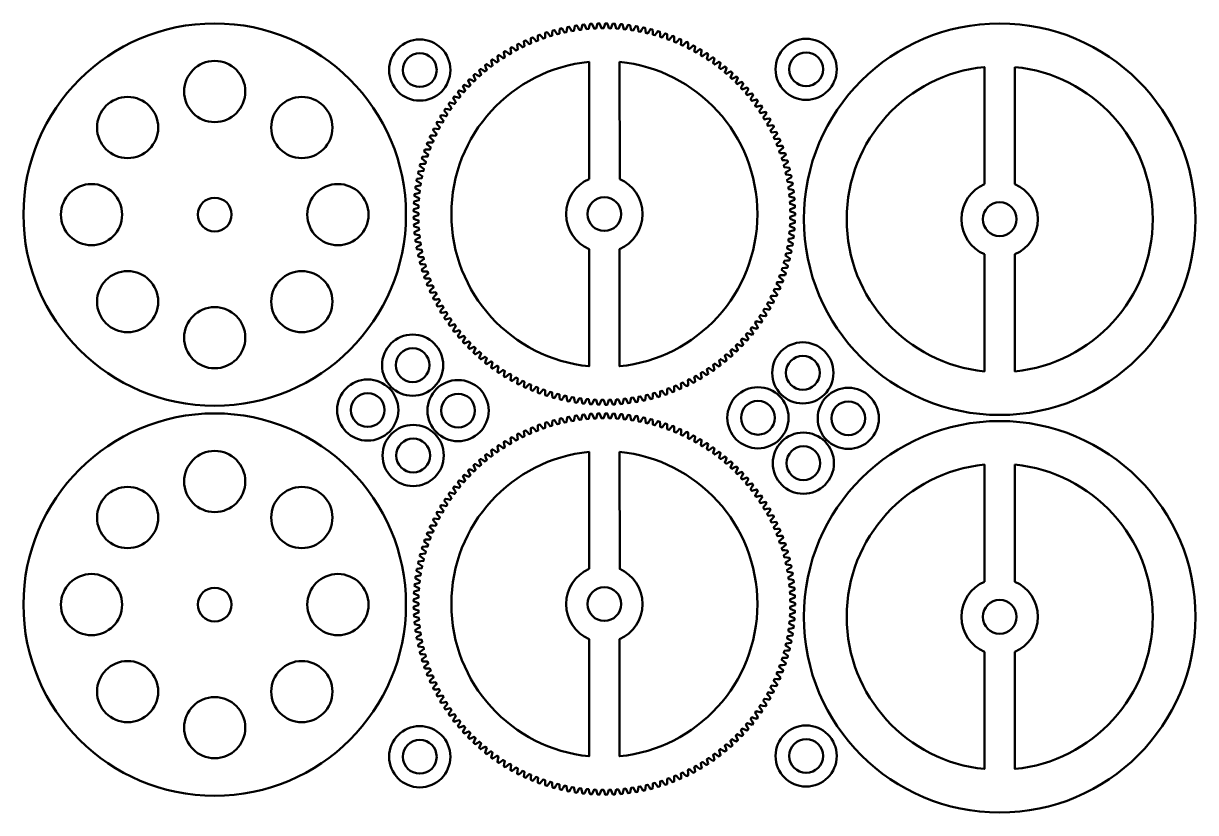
# Model space of a CAD drawing. Header units: inches. Extents: x 10 to 776, y 74 to 590.
import ezdxf

# ---------------------------------------------------------------- set-up
doc = ezdxf.new("R2010")
doc.units = ezdxf.units.IN
doc.header["$MEASUREMENT"] = 0
doc.layers.add('Layer 1', color=7, linetype='Continuous')

# ---------------------------------------------------------------- blocks, each defined once
blk = doc.blocks.new('block 3')
at = {"layer": 'Layer 1', "color": 20, "lineweight": 50, "true_color": 0xef4136}
for points in [[(134.97, 335.04), (204, 335.04), (259.97, 279.07), (259.97, 210.04), (259.97, 141), (204, 85.04), (134.97, 85.04), (65.93, 85.04), (9.97, 141), (9.97, 210.04), (9.97, 279.07), (65.93, 335.04), (134.97, 335.04)], [(134.97, 310.54), (146.01, 310.54), (154.97, 301.58), (154.97, 290.54), (154.97, 279.49), (146.01, 270.54), (134.97, 270.54), (123.92, 270.54), (114.97, 279.49), (114.97, 290.54), (114.97, 301.58), (123.92, 310.54), (134.97, 310.54)], [(78.05, 286.96), (89.09, 286.96), (98.05, 278.01), (98.05, 266.96), (98.05, 255.91), (89.09, 246.96), (78.05, 246.96), (67, 246.96), (58.05, 255.91), (58.05, 266.96), (58.05, 278.01), (67, 286.96), (78.05, 286.96)], [(191.89, 286.96), (202.94, 286.96), (211.89, 278.01), (211.89, 266.96), (211.89, 255.91), (202.94, 246.96), (191.89, 246.96), (180.84, 246.96), (171.89, 255.91), (171.89, 266.96), (171.89, 278.01), (180.84, 286.96), (191.89, 286.96)], [(54.47, 230.04), (65.51, 230.04), (74.47, 221.08), (74.47, 210.04), (74.47, 198.99), (65.51, 190.04), (54.47, 190.04), (43.42, 190.04), (34.47, 198.99), (34.47, 210.04), (34.47, 221.08), (43.42, 230.04), (54.47, 230.04)], [(215.47, 230.04), (226.51, 230.04), (235.47, 221.08), (235.47, 210.04), (235.47, 198.99), (226.51, 190.04), (215.47, 190.04), (204.42, 190.04), (195.47, 198.99), (195.47, 210.04), (195.47, 221.08), (204.42, 230.04), (215.47, 230.04)], [(134.97, 221.09), (141.07, 221.09), (146.02, 216.14), (146.02, 210.04), (146.02, 203.93), (141.07, 198.99), (134.97, 198.99), (128.87, 198.99), (123.92, 203.93), (123.92, 210.04), (123.92, 216.14), (128.87, 221.09), (134.97, 221.09)], [(78.05, 173.12), (89.09, 173.12), (98.05, 164.16), (98.05, 153.12), (98.05, 142.07), (89.09, 133.12), (78.05, 133.12), (67, 133.12), (58.05, 142.07), (58.05, 153.12), (58.05, 164.16), (67, 173.12), (78.05, 173.12)], [(191.89, 173.12), (202.94, 173.12), (211.89, 164.16), (211.89, 153.12), (211.89, 142.07), (202.94, 133.12), (191.89, 133.12), (180.84, 133.12), (171.89, 142.07), (171.89, 153.12), (171.89, 164.16), (180.84, 173.12), (191.89, 173.12)], [(134.97, 149.54), (146.01, 149.54), (154.97, 140.58), (154.97, 129.54), (154.97, 118.49), (146.01, 109.54), (134.97, 109.54), (123.92, 109.54), (114.97, 118.49), (114.97, 129.54), (114.97, 140.58), (123.92, 149.54), (134.97, 149.54)]]:
    blk.add_open_spline(points, degree=3, knots=[0, 0, 0, 0, 1, 1, 1, 2, 2, 2, 3, 3, 3, 4, 4, 4, 4], dxfattribs=at)
blk = doc.blocks.new('block 4')
at = {"layer": 'Layer 1', "color": 20, "lineweight": 50, "true_color": 0xef4136}
for points in [[(134.97, 590.04), (204, 590.04), (259.97, 534.07), (259.97, 465.04), (259.97, 396), (204, 340.04), (134.97, 340.04), (65.93, 340.04), (9.97, 396), (9.97, 465.04), (9.97, 534.07), (65.93, 590.04), (134.97, 590.04)], [(134.97, 565.54), (146.01, 565.54), (154.97, 556.58), (154.97, 545.54), (154.97, 534.49), (146.01, 525.54), (134.97, 525.54), (123.92, 525.54), (114.97, 534.49), (114.97, 545.54), (114.97, 556.58), (123.92, 565.54), (134.97, 565.54)], [(78.05, 541.96), (89.09, 541.96), (98.05, 533.01), (98.05, 521.96), (98.05, 510.91), (89.09, 501.96), (78.05, 501.96), (67, 501.96), (58.05, 510.91), (58.05, 521.96), (58.05, 533.01), (67, 541.96), (78.05, 541.96)], [(191.89, 541.96), (202.94, 541.96), (211.89, 533.01), (211.89, 521.96), (211.89, 510.91), (202.94, 501.96), (191.89, 501.96), (180.84, 501.96), (171.89, 510.91), (171.89, 521.96), (171.89, 533.01), (180.84, 541.96), (191.89, 541.96)], [(54.47, 485.04), (65.51, 485.04), (74.47, 476.08), (74.47, 465.04), (74.47, 453.99), (65.51, 445.04), (54.47, 445.04), (43.42, 445.04), (34.47, 453.99), (34.47, 465.04), (34.47, 476.08), (43.42, 485.04), (54.47, 485.04)], [(215.47, 485.04), (226.51, 485.04), (235.47, 476.08), (235.47, 465.04), (235.47, 453.99), (226.51, 445.04), (215.47, 445.04), (204.42, 445.04), (195.47, 453.99), (195.47, 465.04), (195.47, 476.08), (204.42, 485.04), (215.47, 485.04)], [(134.97, 476.09), (141.07, 476.09), (146.02, 471.14), (146.02, 465.04), (146.02, 458.94), (141.07, 453.99), (134.97, 453.99), (128.87, 453.99), (123.92, 458.94), (123.92, 465.04), (123.92, 471.14), (128.87, 476.09), (134.97, 476.09)], [(78.05, 428.12), (89.09, 428.12), (98.05, 419.16), (98.05, 408.12), (98.05, 397.07), (89.09, 388.12), (78.05, 388.12), (67, 388.12), (58.05, 397.07), (58.05, 408.12), (58.05, 419.16), (67, 428.12), (78.05, 428.12)], [(191.89, 428.12), (202.94, 428.12), (211.89, 419.16), (211.89, 408.12), (211.89, 397.07), (202.94, 388.12), (191.89, 388.12), (180.84, 388.12), (171.89, 397.07), (171.89, 408.12), (171.89, 419.16), (180.84, 428.12), (191.89, 428.12)], [(134.97, 404.54), (146.01, 404.54), (154.97, 395.58), (154.97, 384.54), (154.97, 373.49), (146.01, 364.54), (134.97, 364.54), (123.92, 364.54), (114.97, 373.49), (114.97, 384.54), (114.97, 395.58), (123.92, 404.54), (134.97, 404.54)]]:
    blk.add_open_spline(points, degree=3, knots=[0, 0, 0, 0, 1, 1, 1, 2, 2, 2, 3, 3, 3, 4, 4, 4, 4], dxfattribs=at)
blk = doc.blocks.new('block 5')
at = {"layer": 'Layer 1', "color": 20, "lineweight": 50, "true_color": 0xef4136}
for points, knots in [([(647.97, 590.04), (718.66, 590.04), (775.97, 532.73), (775.97, 462.04), (775.97, 391.35), (718.66, 334.04), (647.97, 334.04), (577.28, 334.04), (519.97, 391.35), (519.97, 462.04), (519.97, 532.73), (577.28, 590.04), (647.97, 590.04)], [0, 0, 0, 0, 1, 1, 1, 2, 2, 2, 3, 3, 3, 4, 4, 4, 4]), ([(637.97, 484.96), (629.14, 481.1), (622.97, 472.29), (622.97, 462.04), (622.97, 451.79), (629.14, 442.98), (637.97, 439.12), (637.97, 439.12), (637.97, 362.53), (637.97, 362.53), (587.44, 367.55), (547.97, 410.18), (547.97, 462.04), (547.97, 513.89), (587.44, 556.53), (637.97, 561.54), (637.97, 561.54), (637.97, 484.96), (637.97, 484.96)], [0, 0, 0, 0, 1, 1, 1, 2, 2, 2, 3, 3, 3, 4, 4, 4, 5, 5, 5, 6, 6, 6, 6]), ([(657.97, 561.54), (708.5, 556.53), (747.97, 513.89), (747.97, 462.04), (747.97, 410.19), (708.5, 367.55), (657.97, 362.53), (657.97, 362.53), (657.97, 439.12), (657.97, 439.12), (666.8, 442.98), (672.97, 451.79), (672.97, 462.04), (672.97, 472.29), (666.8, 481.1), (657.97, 484.96), (657.97, 484.96), (657.97, 561.54), (657.97, 561.54)], [0, 0, 0, 0, 1, 1, 1, 2, 2, 2, 3, 3, 3, 4, 4, 4, 5, 5, 5, 6, 6, 6, 6]), ([(647.97, 473.09), (654.07, 473.09), (659.02, 468.14), (659.02, 462.04), (659.02, 455.94), (654.07, 450.99), (647.97, 450.99), (641.87, 450.99), (636.92, 455.94), (636.92, 462.04), (636.92, 468.14), (641.87, 473.09), (647.97, 473.09)], [0, 0, 0, 0, 1, 1, 1, 2, 2, 2, 3, 3, 3, 4, 4, 4, 4])]:
    blk.add_open_spline(points, degree=3, knots=knots, dxfattribs=at)
blk = doc.blocks.new('block 6')
at = {"layer": 'Layer 1', "color": 20, "lineweight": 50, "true_color": 0xef4136}
for points, knots in [([(647.97, 330.04), (718.66, 330.04), (775.97, 272.73), (775.97, 202.04), (775.97, 131.35), (718.66, 74.04), (647.97, 74.04), (577.28, 74.04), (519.97, 131.35), (519.97, 202.04), (519.97, 272.73), (577.28, 330.04), (647.97, 330.04)], [0, 0, 0, 0, 1, 1, 1, 2, 2, 2, 3, 3, 3, 4, 4, 4, 4]), ([(637.97, 224.96), (629.14, 221.1), (622.97, 212.29), (622.97, 202.04), (622.97, 191.79), (629.14, 182.98), (637.97, 179.12), (637.97, 179.12), (637.97, 102.53), (637.97, 102.53), (587.44, 107.55), (547.97, 150.18), (547.97, 202.04), (547.97, 253.89), (587.44, 296.53), (637.97, 301.54), (637.97, 301.54), (637.97, 224.96), (637.97, 224.96)], [0, 0, 0, 0, 1, 1, 1, 2, 2, 2, 3, 3, 3, 4, 4, 4, 5, 5, 5, 6, 6, 6, 6]), ([(657.97, 301.54), (708.5, 296.53), (747.97, 253.89), (747.97, 202.04), (747.97, 150.18), (708.5, 107.55), (657.97, 102.53), (657.97, 102.53), (657.97, 179.12), (657.97, 179.12), (666.8, 182.98), (672.97, 191.79), (672.97, 202.04), (672.97, 212.29), (666.8, 221.1), (657.97, 224.96), (657.97, 224.96), (657.97, 301.54), (657.97, 301.54)], [0, 0, 0, 0, 1, 1, 1, 2, 2, 2, 3, 3, 3, 4, 4, 4, 5, 5, 5, 6, 6, 6, 6]), ([(647.97, 213.09), (654.07, 213.09), (659.02, 208.14), (659.02, 202.04), (659.02, 195.94), (654.07, 190.99), (647.97, 190.99), (641.87, 190.99), (636.92, 195.94), (636.92, 202.04), (636.92, 208.14), (641.87, 213.09), (647.97, 213.09)], [0, 0, 0, 0, 1, 1, 1, 2, 2, 2, 3, 3, 3, 4, 4, 4, 4])]:
    blk.add_open_spline(points, degree=3, knots=knots, dxfattribs=at)
blk = doc.blocks.new('block 7')
at = {"layer": 'Layer 1', "color": 20, "lineweight": 50, "true_color": 0xef4136}
for points in [[(234.97, 357.24), (246.01, 357.24), (254.97, 348.28), (254.97, 337.24), (254.97, 326.19), (246.01, 317.24), (234.97, 317.24), (223.92, 317.24), (214.97, 326.19), (214.97, 337.24), (214.97, 348.28), (223.92, 357.24), (234.97, 357.24)], [(234.97, 348.29), (241.07, 348.29), (246.02, 343.34), (246.02, 337.24), (246.02, 331.13), (241.07, 326.19), (234.97, 326.19), (228.87, 326.19), (223.92, 331.13), (223.92, 337.24), (223.92, 343.34), (228.87, 348.29), (234.97, 348.29)]]:
    blk.add_open_spline(points, degree=3, knots=[0, 0, 0, 0, 1, 1, 1, 2, 2, 2, 3, 3, 3, 4, 4, 4, 4], dxfattribs=at)
blk = doc.blocks.new('block 8')
at = {"layer": 'Layer 1', "color": 20, "lineweight": 50, "true_color": 0xef4136}
for points in [[(264.67, 327.54), (275.71, 327.54), (284.67, 318.58), (284.67, 307.54), (284.67, 296.49), (275.71, 287.54), (264.67, 287.54), (253.62, 287.54), (244.67, 296.49), (244.67, 307.54), (244.67, 318.58), (253.62, 327.54), (264.67, 327.54)], [(264.67, 318.59), (270.77, 318.59), (275.72, 313.64), (275.72, 307.54), (275.72, 301.44), (270.77, 296.49), (264.67, 296.49), (258.56, 296.49), (253.62, 301.44), (253.62, 307.54), (253.62, 313.64), (258.56, 318.59), (264.67, 318.59)]]:
    blk.add_open_spline(points, degree=3, knots=[0, 0, 0, 0, 1, 1, 1, 2, 2, 2, 3, 3, 3, 4, 4, 4, 4], dxfattribs=at)
blk = doc.blocks.new('block 9')
at = {"layer": 'Layer 1', "color": 20, "lineweight": 50, "true_color": 0xef4136}
for points in [[(264.31, 386.58), (275.36, 386.58), (284.31, 377.63), (284.31, 366.58), (284.31, 355.54), (275.36, 346.58), (264.31, 346.58), (253.27, 346.58), (244.31, 355.54), (244.31, 366.58), (244.31, 377.63), (253.27, 386.58), (264.31, 386.58)], [(264.31, 377.63), (270.42, 377.63), (275.36, 372.68), (275.36, 366.58), (275.36, 360.48), (270.42, 355.53), (264.31, 355.53), (258.21, 355.53), (253.26, 360.48), (253.26, 366.58), (253.26, 372.68), (258.21, 377.63), (264.31, 377.63)]]:
    blk.add_open_spline(points, degree=3, knots=[0, 0, 0, 0, 1, 1, 1, 2, 2, 2, 3, 3, 3, 4, 4, 4, 4], dxfattribs=at)
blk = doc.blocks.new('block 10')
at = {"layer": 'Layer 1', "color": 20, "lineweight": 50, "true_color": 0xef4136}
for points in [[(294.01, 356.88), (305.06, 356.88), (314.01, 347.93), (314.01, 336.88), (314.01, 325.84), (305.06, 316.88), (294.01, 316.88), (282.97, 316.88), (274.01, 325.84), (274.01, 336.88), (274.01, 347.93), (282.97, 356.88), (294.01, 356.88)], [(294.01, 347.93), (300.11, 347.93), (305.06, 342.99), (305.06, 336.88), (305.06, 330.78), (300.11, 325.83), (294.01, 325.83), (287.91, 325.83), (282.96, 330.78), (282.96, 336.88), (282.96, 342.99), (287.91, 347.93), (294.01, 347.93)]]:
    blk.add_open_spline(points, degree=3, knots=[0, 0, 0, 0, 1, 1, 1, 2, 2, 2, 3, 3, 3, 4, 4, 4, 4], dxfattribs=at)
blk = doc.blocks.new('block 11')
at = {"layer": 'Layer 1', "color": 20, "lineweight": 50, "true_color": 0xef4136}
for points in [[(489.97, 352.19), (501.01, 352.19), (509.97, 343.24), (509.97, 332.19), (509.97, 321.15), (501.01, 312.19), (489.97, 312.19), (478.92, 312.19), (469.97, 321.15), (469.97, 332.19), (469.97, 343.24), (478.92, 352.19), (489.97, 352.19)], [(489.97, 343.24), (496.07, 343.24), (501.02, 338.3), (501.02, 332.19), (501.02, 326.09), (496.07, 321.14), (489.97, 321.14), (483.87, 321.14), (478.92, 326.09), (478.92, 332.19), (478.92, 338.3), (483.87, 343.24), (489.97, 343.24)]]:
    blk.add_open_spline(points, degree=3, knots=[0, 0, 0, 0, 1, 1, 1, 2, 2, 2, 3, 3, 3, 4, 4, 4, 4], dxfattribs=at)
blk = doc.blocks.new('block 12')
at = {"layer": 'Layer 1', "color": 20, "lineweight": 50, "true_color": 0xef4136}
for points in [[(519.67, 322.49), (530.71, 322.49), (539.67, 313.54), (539.67, 302.49), (539.67, 291.45), (530.71, 282.5), (519.67, 282.5), (508.62, 282.5), (499.67, 291.45), (499.67, 302.49), (499.67, 313.54), (508.62, 322.49), (519.67, 322.49)], [(519.67, 313.54), (525.77, 313.54), (530.72, 308.6), (530.72, 302.49), (530.72, 296.39), (525.77, 291.44), (519.67, 291.44), (513.56, 291.44), (508.62, 296.39), (508.62, 302.49), (508.62, 308.6), (513.56, 313.54), (519.67, 313.54)]]:
    blk.add_open_spline(points, degree=3, knots=[0, 0, 0, 0, 1, 1, 1, 2, 2, 2, 3, 3, 3, 4, 4, 4, 4], dxfattribs=at)
blk = doc.blocks.new('block 13')
at = {"layer": 'Layer 1', "color": 20, "lineweight": 50, "true_color": 0xef4136}
for points in [[(519.31, 381.54), (530.36, 381.54), (539.31, 372.58), (539.31, 361.54), (539.31, 350.49), (530.36, 341.54), (519.31, 341.54), (508.27, 341.54), (499.31, 350.49), (499.31, 361.54), (499.31, 372.58), (508.27, 381.54), (519.31, 381.54)], [(519.31, 372.59), (525.42, 372.59), (530.36, 367.64), (530.36, 361.54), (530.36, 355.44), (525.42, 350.49), (519.31, 350.49), (513.21, 350.49), (508.26, 355.44), (508.26, 361.54), (508.26, 367.64), (513.21, 372.59), (519.31, 372.59)]]:
    blk.add_open_spline(points, degree=3, knots=[0, 0, 0, 0, 1, 1, 1, 2, 2, 2, 3, 3, 3, 4, 4, 4, 4], dxfattribs=at)
blk = doc.blocks.new('block 14')
at = {"layer": 'Layer 1', "color": 20, "lineweight": 50, "true_color": 0xef4136}
for points in [[(549.01, 351.84), (560.06, 351.84), (569.01, 342.89), (569.01, 331.84), (569.01, 320.79), (560.06, 311.84), (549.01, 311.84), (537.97, 311.84), (529.01, 320.79), (529.01, 331.84), (529.01, 342.89), (537.97, 351.84), (549.01, 351.84)], [(549.01, 342.89), (555.12, 342.89), (560.06, 337.94), (560.06, 331.84), (560.06, 325.74), (555.12, 320.79), (549.01, 320.79), (542.91, 320.79), (537.96, 325.74), (537.96, 331.84), (537.96, 337.94), (542.91, 342.89), (549.01, 342.89)]]:
    blk.add_open_spline(points, degree=3, knots=[0, 0, 0, 0, 1, 1, 1, 2, 2, 2, 3, 3, 3, 4, 4, 4, 4], dxfattribs=at)
blk = doc.blocks.new('block 15')
at = {"layer": 'Layer 1', "color": 20, "lineweight": 50, "true_color": 0xef4136}
for points in [[(268.97, 579.54), (280.01, 579.54), (288.97, 570.58), (288.97, 559.54), (288.97, 548.49), (280.01, 539.54), (268.97, 539.54), (257.92, 539.54), (248.97, 548.49), (248.97, 559.54), (248.97, 570.58), (257.92, 579.54), (268.97, 579.54)], [(268.97, 570.59), (275.07, 570.59), (280.02, 565.64), (280.02, 559.54), (280.02, 553.44), (275.07, 548.49), (268.97, 548.49), (262.87, 548.49), (257.92, 553.44), (257.92, 559.54), (257.92, 565.64), (262.87, 570.59), (268.97, 570.59)]]:
    blk.add_open_spline(points, degree=3, knots=[0, 0, 0, 0, 1, 1, 1, 2, 2, 2, 3, 3, 3, 4, 4, 4, 4], dxfattribs=at)
blk = doc.blocks.new('block 16')
at = {"layer": 'Layer 1', "color": 20, "lineweight": 50, "true_color": 0xef4136}
for points in [[(521.47, 580.04), (532.51, 580.04), (541.47, 571.08), (541.47, 560.04), (541.47, 548.99), (532.51, 540.04), (521.47, 540.04), (510.42, 540.04), (501.47, 548.99), (501.47, 560.04), (501.47, 571.08), (510.42, 580.04), (521.47, 580.04)], [(521.47, 571.09), (527.57, 571.09), (532.52, 566.14), (532.52, 560.04), (532.52, 553.94), (527.57, 548.99), (521.47, 548.99), (515.37, 548.99), (510.42, 553.94), (510.42, 560.04), (510.42, 566.14), (515.37, 571.09), (521.47, 571.09)]]:
    blk.add_open_spline(points, degree=3, knots=[0, 0, 0, 0, 1, 1, 1, 2, 2, 2, 3, 3, 3, 4, 4, 4, 4], dxfattribs=at)
blk = doc.blocks.new('block 17')
at = {"layer": 'Layer 1', "color": 20, "lineweight": 50, "true_color": 0xef4136}
for points in [[(268.97, 130.54), (280.01, 130.54), (288.97, 121.58), (288.97, 110.54), (288.97, 99.49), (280.01, 90.54), (268.97, 90.54), (257.92, 90.54), (248.97, 99.49), (248.97, 110.54), (248.97, 121.58), (257.92, 130.54), (268.97, 130.54)], [(268.97, 121.59), (275.07, 121.59), (280.02, 116.64), (280.02, 110.54), (280.02, 104.44), (275.07, 99.49), (268.97, 99.49), (262.87, 99.49), (257.92, 104.44), (257.92, 110.54), (257.92, 116.64), (262.87, 121.59), (268.97, 121.59)]]:
    blk.add_open_spline(points, degree=3, knots=[0, 0, 0, 0, 1, 1, 1, 2, 2, 2, 3, 3, 3, 4, 4, 4, 4], dxfattribs=at)
blk = doc.blocks.new('block 18')
at = {"layer": 'Layer 1', "color": 20, "lineweight": 50, "true_color": 0xef4136}
for points in [[(521.47, 131.04), (532.51, 131.04), (541.47, 122.08), (541.47, 111.04), (541.47, 99.99), (532.51, 91.04), (521.47, 91.04), (510.42, 91.04), (501.47, 99.99), (501.47, 111.04), (501.47, 122.08), (510.42, 131.04), (521.47, 131.04)], [(521.47, 122.09), (527.57, 122.09), (532.52, 117.14), (532.52, 111.04), (532.52, 104.93), (527.57, 99.99), (521.47, 99.99), (515.37, 99.99), (510.42, 104.93), (510.42, 111.04), (510.42, 117.14), (515.37, 122.09), (521.47, 122.09)]]:
    blk.add_open_spline(points, degree=3, knots=[0, 0, 0, 0, 1, 1, 1, 2, 2, 2, 3, 3, 3, 4, 4, 4, 4], dxfattribs=at)
blk = doc.blocks.new('block 20')
at = {"layer": 'Layer 1', "color": 20, "lineweight": 50, "true_color": 0xef4136}
for points, knots in [([(379.61, 488.31), (370.78, 484.45), (364.61, 475.64), (364.61, 465.39), (364.61, 455.13), (370.78, 446.32), (379.61, 442.47), (379.61, 442.47), (379.61, 365.88), (379.61, 365.88), (329.08, 370.9), (289.61, 413.53), (289.61, 465.39), (289.61, 517.24), (329.08, 559.87), (379.61, 564.89), (379.61, 564.89), (379.61, 488.31), (379.61, 488.31)], [0, 0, 0, 0, 1, 1, 1, 2, 2, 2, 3, 3, 3, 4, 4, 4, 5, 5, 5, 6, 6, 6, 6]), ([(399.61, 564.89), (450.15, 559.87), (489.61, 517.24), (489.61, 465.39), (489.61, 413.53), (450.15, 370.9), (399.61, 365.88), (399.61, 365.88), (399.61, 442.47), (399.61, 442.47), (408.44, 446.32), (414.61, 455.13), (414.61, 465.39), (414.61, 475.64), (408.44, 484.45), (399.62, 488.31), (399.62, 488.31), (399.61, 564.89), (399.61, 564.89)], [0, 0, 0, 0, 1, 1, 1, 2, 2, 2, 3, 3, 3, 4, 4, 4, 5, 5, 5, 6, 6, 6, 6]), ([(389.61, 476.44), (395.72, 476.44), (400.66, 471.49), (400.66, 465.39), (400.66, 459.28), (395.72, 454.34), (389.61, 454.34), (383.51, 454.34), (378.56, 459.28), (378.56, 465.39), (378.56, 471.49), (383.51, 476.44), (389.61, 476.44)], [0, 0, 0, 0, 1, 1, 1, 2, 2, 2, 3, 3, 3, 4, 4, 4, 4])]:
    blk.add_open_spline(points, degree=3, knots=knots, dxfattribs=at)
blk = doc.blocks.new('block 22')
at = {"layer": 'Layer 1', "color": 20, "lineweight": 50, "true_color": 0xef4136}
blk.add_lwpolyline([(511.11, 467.14), (512.69, 466.62), (514.26, 466.03), (514.26, 464.74), (512.69, 464.15), (511.11, 463.63), (511.09, 462.27), (512.64, 461.69), (514.19, 461.04), (514.14, 459.76), (512.54, 459.23), (510.95, 458.78), (510.87, 457.42), (512.39, 456.77), (513.91, 456.06), (513.81, 454.78), (512.2, 454.32), (510.59, 453.93), (510.45, 452.57), (511.95, 451.87), (513.44, 451.09), (513.29, 449.82), (511.66, 449.42), (510.03, 449.09), (509.84, 447.75), (511.31, 446.98), (512.77, 446.15), (512.57, 444.88), (510.92, 444.55), (509.28, 444.29), (509.04, 442.95), (510.48, 442.13), (511.9, 441.24), (511.65, 439.98), (509.99, 439.71), (508.34, 439.52), (508.04, 438.19), (509.45, 437.31), (510.84, 436.36), (510.53, 435.12), (508.86, 434.92), (507.21, 434.79), (506.86, 433.47), (508.23, 432.54), (509.58, 431.54), (509.22, 430.3), (507.55, 430.17), (505.89, 430.11), (505.49, 428.81), (506.82, 427.82), (508.13, 426.76), (507.72, 425.54), (506.05, 425.48), (504.39, 425.48), (503.93, 424.2), (505.22, 423.16), (506.49, 422.05), (506.04, 420.85), (504.36, 420.85), (502.7, 420.92), (502.2, 419.66), (503.44, 418.57), (504.66, 417.41), (504.16, 416.23), (502.48, 416.3), (500.83, 416.43), (500.28, 415.19), (501.48, 414.05), (502.65, 412.85), (502.1, 411.68), (500.43, 411.82), (498.78, 412.02), (498.18, 410.8), (499.33, 409.62), (500.46, 408.37), (499.86, 407.23), (498.2, 407.43), (496.56, 407.7), (495.91, 406.5), (497.02, 405.27), (498.09, 403.98), (497.45, 402.86), (495.79, 403.13), (494.17, 403.47), (493.47, 402.3), (494.52, 401.02), (495.54, 399.69), (494.86, 398.6), (493.22, 398.93), (491.61, 399.33), (490.86, 398.19), (491.86, 396.87), (492.83, 395.5), (492.1, 394.44), (490.47, 394.84), (488.88, 395.3), (488.09, 394.2), (489.04, 392.84), (489.95, 391.43), (489.18, 390.4), (487.57, 390.86), (486, 391.39), (485.16, 390.31), (486.06, 388.92), (486.91, 387.47), (486.1, 386.47), (484.51, 387), (482.96, 387.59), (482.08, 386.55), (482.92, 385.12), (483.72, 383.64), (482.87, 382.67), (481.3, 383.27), (479.77, 383.92), (478.85, 382.91), (479.64, 381.45), (480.37, 379.94), (479.48, 379.01), (477.94, 379.67), (476.44, 380.37), (475.48, 379.41), (476.21, 377.92), (476.88, 376.38), (475.96, 375.48), (474.44, 376.2), (472.97, 376.97), (471.97, 376.04), (472.64, 374.52), (473.25, 372.96), (472.29, 372.1), (470.8, 372.88), (469.37, 373.7), (468.33, 372.82), (468.94, 371.27), (469.48, 369.68), (468.49, 368.87), (467.04, 369.7), (465.63, 370.59), (464.57, 369.74), (465.11, 368.17), (465.59, 366.56), (464.57, 365.79), (463.15, 366.68), (461.78, 367.62), (460.68, 366.82), (461.16, 365.23), (461.58, 363.6), (460.52, 362.87), (459.14, 363.82), (457.81, 364.81), (456.68, 364.05), (457.09, 362.45), (457.45, 360.81), (456.36, 360.11), (455.02, 361.12), (453.73, 362.16), (452.57, 361.45), (452.92, 359.83), (453.21, 358.18), (452.1, 357.53), (450.8, 358.58), (449.55, 359.68), (448.36, 359.02), (448.65, 357.38), (448.87, 355.72), (447.73, 355.11), (446.47, 356.22), (445.27, 357.37), (444.06, 356.75), (444.28, 355.11), (444.43, 353.43), (443.28, 352.87), (442.06, 354.03), (440.91, 355.23), (439.67, 354.66), (439.82, 353.01), (439.91, 351.33), (438.73, 350.82), (437.56, 352.02), (436.46, 353.26), (435.2, 352.74), (435.29, 351.09), (435.31, 349.41), (434.11, 348.94), (432.99, 350.2), (431.94, 351.48), (430.66, 351.01), (430.68, 349.35), (430.63, 347.67), (429.41, 347.26), (428.35, 348.55), (427.34, 349.87), (426.05, 349.46), (426, 347.8), (425.89, 346.13), (424.66, 345.76), (423.64, 347.1), (422.69, 348.46), (421.38, 348.09), (421.27, 346.44), (421.09, 344.77), (419.84, 344.45), (418.88, 345.83), (417.99, 347.23), (416.66, 346.92), (416.48, 345.27), (416.23, 343.61), (414.98, 343.34), (414.07, 344.75), (413.24, 346.19), (411.9, 345.93), (411.66, 344.29), (411.34, 342.64), (410.07, 342.42), (409.23, 343.87), (408.45, 345.34), (407.1, 345.13), (406.79, 343.5), (406.41, 341.87), (405.14, 341.7), (404.35, 343.18), (403.63, 344.68), (402.28, 344.53), (401.9, 342.91), (401.46, 341.29), (400.18, 341.18), (399.45, 342.69), (398.79, 344.21), (397.43, 344.12), (396.99, 342.52), (396.48, 340.92), (395.2, 340.86), (394.53, 342.4), (393.94, 343.94), (392.58, 343.9), (392.07, 342.32), (391.5, 340.74), (390.21, 340.73), (389.61, 342.3), (389.07, 343.87), (387.71, 343.88), (387.15, 342.32), (386.51, 340.77), (385.23, 340.81), (384.68, 342.4), (384.21, 343.99), (382.85, 344.05), (382.22, 342.52), (381.53, 340.99), (380.24, 341.08), (379.77, 342.69), (379.36, 344.3), (378, 344.42), (377.31, 342.91), (376.56, 341.42), (375.28, 341.56), (374.87, 343.18), (374.52, 344.81), (373.17, 344.98), (372.42, 343.5), (371.61, 342.04), (370.34, 342.23), (369.99, 343.87), (369.71, 345.51), (368.37, 345.74), (367.56, 344.29), (366.69, 342.86), (365.42, 343.1), (365.14, 344.75), (364.93, 346.4), (363.6, 346.68), (362.73, 345.27), (361.8, 343.87), (360.55, 344.16), (360.34, 345.83), (360.19, 347.48), (358.87, 347.82), (357.95, 346.44), (356.96, 345.08), (355.73, 345.42), (355.58, 347.1), (355.5, 348.75), (354.19, 349.14), (353.22, 347.8), (352.18, 346.48), (350.95, 346.87), (350.87, 348.55), (350.86, 350.21), (349.57, 350.65), (348.54, 349.35), (347.45, 348.08), (346.24, 348.52), (346.23, 350.2), (346.28, 351.85), (345.01, 352.34), (343.93, 351.09), (342.79, 349.86), (341.6, 350.35), (341.65, 352.02), (341.77, 353.68), (340.52, 354.22), (339.4, 353.01), (338.2, 351.82), (337.04, 352.36), (337.16, 354.03), (337.34, 355.68), (336.12, 356.27), (334.94, 355.11), (333.7, 353.97), (332.56, 354.55), (332.74, 356.22), (332.99, 357.86), (331.79, 358.5), (330.57, 357.38), (329.29, 356.3), (328.17, 356.92), (328.42, 358.58), (328.74, 360.21), (327.56, 360.9), (326.3, 359.83), (324.97, 358.8), (323.88, 359.47), (324.2, 361.12), (324.58, 362.73), (323.43, 363.47), (322.12, 362.45), (320.76, 361.47), (319.69, 362.18), (320.08, 363.82), (320.52, 365.41), (319.41, 366.19), (318.06, 365.23), (316.66, 364.31), (315.62, 365.06), (316.07, 366.68), (316.58, 368.26), (315.5, 369.08), (314.11, 368.17), (312.67, 367.31), (311.67, 368.1), (312.18, 369.7), (312.75, 371.26), (311.7, 372.13), (310.28, 371.27), (308.81, 370.46), (307.84, 371.3), (308.41, 372.88), (309.05, 374.41), (308.03, 375.32), (306.58, 374.52), (305.08, 373.77), (304.14, 374.65), (304.78, 376.2), (305.47, 377.71), (304.49, 378.65), (303.01, 377.91), (301.48, 377.23), (300.57, 378.14), (301.28, 379.67), (302.03, 381.14), (301.09, 382.13), (299.58, 381.45), (298.02, 380.82), (297.16, 381.77), (297.92, 383.27), (298.73, 384.71), (297.83, 385.74), (296.29, 385.12), (294.71, 384.56), (293.88, 385.54), (294.71, 387), (295.58, 388.41), (294.72, 389.47), (293.16, 388.92), (291.55, 388.42), (290.77, 389.43), (291.65, 390.86), (292.57, 392.24), (291.76, 393.33), (290.18, 392.84), (288.55, 392.4), (287.81, 393.45), (288.74, 394.84), (289.72, 396.18), (288.95, 397.3), (287.35, 396.87), (285.71, 396.5), (285.01, 397.58), (286, 398.93), (287.03, 400.23), (286.31, 401.38), (284.69, 401.02), (283.04, 400.72), (282.38, 401.82), (283.43, 403.13), (284.51, 404.39), (283.83, 405.57), (282.2, 405.27), (280.54, 405.03), (279.92, 406.16), (281.02, 407.43), (282.15, 408.64), (281.52, 409.85), (279.88, 409.61), (278.21, 409.44), (277.64, 410.6), (278.79, 411.82), (279.97, 412.99), (279.39, 414.22), (277.74, 414.05), (276.06, 413.95), (275.54, 415.12), (276.73, 416.3), (277.96, 417.41), (277.43, 418.67), (275.78, 418.57), (274.1, 418.53), (273.62, 419.72), (274.86, 420.85), (276.13, 421.92), (275.65, 423.19), (273.99, 423.16), (272.31, 423.19), (271.89, 424.4), (273.17, 425.48), (274.48, 426.5), (274.05, 427.79), (272.4, 427.82), (270.72, 427.92), (270.34, 429.14), (271.67, 430.17), (273.02, 431.13), (272.64, 432.44), (270.99, 432.54), (269.32, 432.7), (268.99, 433.95), (270.35, 434.92), (271.74, 435.83), (271.42, 437.15), (269.77, 437.31), (268.11, 437.54), (267.82, 438.8), (269.23, 439.71), (270.65, 440.57), (270.38, 441.9), (268.74, 442.13), (267.09, 442.43), (266.86, 443.69), (268.3, 444.55), (269.76, 445.34), (269.54, 446.69), (267.91, 446.98), (266.27, 447.35), (266.09, 448.62), (267.56, 449.42), (269.05, 450.16), (268.89, 451.51), (267.27, 451.87), (265.64, 452.3), (265.52, 453.57), (267.02, 454.32), (268.54, 454.99), (268.43, 456.35), (266.83, 456.77), (265.22, 457.27), (265.14, 458.55), (266.68, 459.23), (268.22, 459.84), (268.16, 461.2), (266.58, 461.69), (264.99, 462.25), (264.97, 463.53), (266.53, 464.15), (268.09, 464.71), (268.09, 466.07), (266.53, 466.62), (264.97, 467.24), (264.99, 468.52), (266.58, 469.08), (268.16, 469.57), (268.22, 470.93), (266.68, 471.54), (265.14, 472.22), (265.22, 473.51), (266.83, 474), (268.43, 474.42), (268.54, 475.78), (267.02, 476.45), (265.52, 477.2), (265.64, 478.48), (267.27, 478.9), (268.89, 479.26), (269.05, 480.62), (267.56, 481.35), (266.09, 482.15), (266.27, 483.43), (267.91, 483.79), (269.54, 484.08), (269.76, 485.43), (268.3, 486.22), (266.86, 487.08), (267.09, 488.35), (268.74, 488.64), (270.38, 488.87), (270.65, 490.21), (269.23, 491.06), (267.82, 491.97), (268.11, 493.23), (269.77, 493.46), (271.42, 493.62), (271.74, 494.95), (270.35, 495.85), (268.99, 496.83), (269.32, 498.07), (270.99, 498.23), (272.64, 498.33), (273.02, 499.64), (271.67, 500.6), (270.34, 501.63), (270.72, 502.85), (272.4, 502.95), (274.05, 502.98), (274.48, 504.28), (273.17, 505.29), (271.88, 506.37), (272.31, 507.58), (273.99, 507.61), (275.65, 507.58), (276.13, 508.85), (274.86, 509.92), (273.62, 511.05), (274.1, 512.24), (275.77, 512.2), (277.43, 512.1), (277.96, 513.36), (276.73, 514.47), (275.54, 515.65), (276.06, 516.82), (277.74, 516.72), (279.39, 516.55), (279.97, 517.78), (278.79, 518.95), (277.64, 520.17), (278.21, 521.33), (279.88, 521.16), (281.52, 520.92), (282.15, 522.13), (281.02, 523.34), (279.92, 524.61), (280.54, 525.74), (282.2, 525.5), (283.83, 525.2), (284.51, 526.38), (283.43, 527.64), (282.38, 528.95), (283.04, 530.05), (284.69, 529.75), (286.31, 529.39), (287.03, 530.54), (286, 531.84), (285.01, 533.19), (285.71, 534.27), (287.35, 533.9), (288.95, 533.47), (289.72, 534.59), (288.74, 535.93), (287.81, 537.32), (288.55, 538.37), (290.17, 537.93), (291.76, 537.44), (292.57, 538.53), (291.65, 539.91), (290.77, 541.34), (291.55, 542.35), (293.16, 541.85), (294.72, 541.3), (295.58, 542.36), (294.71, 543.77), (293.88, 545.23), (294.71, 546.22), (296.29, 545.65), (297.83, 545.03), (298.73, 546.06), (297.92, 547.5), (297.15, 549), (298.02, 549.95), (299.58, 549.32), (301.09, 548.64), (302.03, 549.63), (301.28, 551.11), (300.57, 552.63), (301.48, 553.54), (303.01, 552.86), (304.49, 552.12), (305.47, 553.06), (304.78, 554.57), (304.14, 556.12), (305.08, 557), (306.58, 556.25), (308.03, 555.45), (309.05, 556.36), (308.41, 557.89), (307.83, 559.47), (308.81, 560.31), (310.28, 559.5), (311.7, 558.64), (312.75, 559.51), (312.18, 561.07), (311.66, 562.67), (312.67, 563.46), (314.11, 562.6), (315.49, 561.69), (316.58, 562.51), (316.07, 564.09), (315.62, 565.71), (316.66, 566.46), (318.06, 565.54), (319.41, 564.58), (320.52, 565.36), (320.08, 566.95), (319.69, 568.59), (320.76, 569.3), (322.12, 568.32), (323.43, 567.3), (324.58, 568.04), (324.2, 569.65), (323.88, 571.3), (324.97, 571.97), (326.3, 570.94), (327.56, 569.87), (328.74, 570.56), (328.42, 572.19), (328.17, 573.85), (329.29, 574.47), (330.57, 573.39), (331.79, 572.27), (332.99, 572.91), (332.74, 574.55), (332.55, 576.22), (333.7, 576.8), (334.94, 575.66), (336.11, 574.5), (337.34, 575.09), (337.16, 576.74), (337.04, 578.41), (338.2, 578.95), (339.39, 577.76), (340.52, 576.55), (341.77, 577.09), (341.65, 578.75), (341.6, 580.43), (342.79, 580.91), (343.93, 579.68), (345.01, 578.43), (346.28, 578.92), (346.23, 580.57), (346.24, 582.25), (347.45, 582.69), (348.54, 581.42), (349.57, 580.12), (350.86, 580.56), (350.87, 582.22), (350.95, 583.9), (352.18, 584.29), (353.22, 582.97), (354.19, 581.63), (355.5, 582.02), (355.58, 583.67), (355.72, 585.35), (356.96, 585.69), (357.95, 584.33), (358.87, 582.95), (360.19, 583.29), (360.34, 584.94), (360.55, 586.61), (361.8, 586.9), (362.73, 585.5), (363.6, 584.09), (364.93, 584.37), (365.14, 586.02), (365.42, 587.67), (366.69, 587.91), (367.56, 586.48), (368.37, 585.03), (369.71, 585.26), (369.99, 586.9), (370.33, 588.54), (371.61, 588.73), (372.42, 587.27), (373.17, 585.79), (374.52, 585.96), (374.87, 587.59), (375.28, 589.21), (376.56, 589.35), (377.31, 587.86), (378, 586.35), (379.36, 586.47), (379.77, 588.08), (380.24, 589.69), (381.52, 589.78), (382.22, 588.25), (382.85, 586.72), (384.21, 586.78), (384.68, 588.37), (385.22, 589.96), (386.51, 590), (387.15, 588.45), (387.71, 586.89), (389.07, 586.9), (389.61, 588.47), (390.21, 590.04), (391.5, 590.03), (392.07, 588.45), (392.57, 586.87), (393.94, 586.83), (394.53, 588.37), (395.2, 589.91), (396.48, 589.85), (396.99, 588.25), (397.43, 586.65), (398.79, 586.56), (399.45, 588.08), (400.18, 589.59), (401.46, 589.48), (401.9, 587.86), (402.28, 586.24), (403.63, 586.09), (404.35, 587.59), (405.14, 589.07), (406.41, 588.9), (406.79, 587.27), (407.1, 585.64), (408.45, 585.43), (409.23, 586.9), (410.07, 588.35), (411.34, 588.13), (411.65, 586.48), (411.9, 584.84), (413.24, 584.58), (414.07, 586.02), (414.98, 587.43), (416.23, 587.16), (416.48, 585.5), (416.66, 583.85), (417.99, 583.54), (418.88, 584.94), (419.84, 586.32), (421.08, 586), (421.27, 584.33), (421.38, 582.68), (422.69, 582.31), (423.64, 583.67), (424.65, 585.01), (425.89, 584.64), (426, 582.97), (426.05, 581.31), (427.34, 580.9), (428.35, 582.22), (429.41, 583.51), (430.63, 583.1), (430.68, 581.42), (430.66, 579.76), (431.93, 579.29), (432.99, 580.57), (434.11, 581.83), (435.3, 581.36), (435.28, 579.68), (435.2, 578.03), (436.46, 577.51), (437.56, 578.75), (438.73, 579.95), (439.91, 579.44), (439.82, 577.76), (439.67, 576.11), (440.91, 575.54), (442.06, 576.74), (443.27, 577.9), (444.43, 577.34), (444.28, 575.66), (444.06, 574.02), (445.27, 573.4), (446.47, 574.55), (447.73, 575.66), (448.87, 575.05), (448.65, 573.39), (448.36, 571.76), (449.55, 571.09), (450.79, 572.19), (452.1, 573.24), (453.21, 572.59), (452.92, 570.94), (452.57, 569.32), (453.73, 568.61), (455.02, 569.65), (456.36, 570.66), (457.44, 569.96), (457.09, 568.32), (456.68, 566.72), (457.81, 565.96), (459.14, 566.95), (460.52, 567.9), (461.57, 567.17), (461.16, 565.54), (460.68, 563.95), (461.78, 563.15), (463.15, 564.09), (464.57, 564.98), (465.59, 564.21), (465.11, 562.6), (464.57, 561.03), (465.63, 560.18), (467.04, 561.07), (468.49, 561.9), (469.48, 561.09), (468.93, 559.5), (468.33, 557.95), (469.36, 557.07), (470.8, 557.89), (472.29, 558.67), (473.25, 557.81), (472.64, 556.25), (471.97, 554.73), (472.97, 553.8), (474.44, 554.57), (475.96, 555.29), (476.88, 554.39), (476.21, 552.85), (475.48, 551.36), (476.44, 550.4), (477.94, 551.1), (479.48, 551.76), (480.37, 550.83), (479.64, 549.32), (478.85, 547.86), (479.77, 546.85), (481.3, 547.5), (482.87, 548.1), (483.72, 547.13), (482.92, 545.65), (482.08, 544.22), (482.96, 543.18), (484.51, 543.77), (486.1, 544.3), (486.91, 543.3), (486.06, 541.85), (485.16, 540.46), (486, 539.38), (487.57, 539.91), (489.18, 540.37), (489.95, 539.34), (489.04, 537.93), (488.09, 536.57), (488.88, 535.47), (490.47, 535.93), (492.1, 536.33), (492.83, 535.27), (491.86, 533.9), (490.86, 532.58), (491.6, 531.44), (493.21, 531.84), (494.86, 532.17), (495.54, 531.08), (494.52, 529.75), (493.47, 528.47), (494.17, 527.31), (495.79, 527.64), (497.45, 527.91), (498.09, 526.79), (497.01, 525.5), (495.91, 524.27), (496.56, 523.07), (498.2, 523.34), (499.86, 523.54), (500.46, 522.4), (499.33, 521.16), (498.18, 519.97), (498.78, 518.75), (500.43, 518.95), (502.1, 519.09), (502.65, 517.92), (501.48, 516.72), (500.27, 515.58), (500.83, 514.34), (502.48, 514.47), (504.16, 514.54), (504.66, 513.36), (503.44, 512.2), (502.19, 511.11), (502.7, 509.85), (504.36, 509.92), (506.04, 509.92), (506.49, 508.72), (505.22, 507.61), (503.93, 506.57), (504.39, 505.29), (506.05, 505.29), (507.72, 505.23), (508.13, 504.01), (506.82, 502.95), (505.49, 501.96), (505.89, 500.66), (507.55, 500.6), (509.22, 500.47), (509.58, 499.23), (508.23, 498.23), (506.86, 497.3), (507.21, 495.98), (508.86, 495.85), (510.53, 495.65), (510.84, 494.41), (509.45, 493.46), (508.04, 492.58), (508.34, 491.25), (509.99, 491.06), (511.65, 490.79), (511.9, 489.53), (510.48, 488.64), (509.04, 487.82), (509.28, 486.48), (510.92, 486.22), (512.56, 485.89), (512.77, 484.62), (511.31, 483.79), (509.84, 483.03), (510.03, 481.68), (511.65, 481.35), (513.29, 480.95), (513.44, 479.68), (511.95, 478.9), (510.45, 478.2), (510.58, 476.85), (512.2, 476.45), (513.81, 475.99), (513.91, 474.71), (512.39, 474), (510.86, 473.36), (510.95, 472), (512.54, 471.54), (514.13, 471.01), (514.19, 469.73), (512.64, 469.08), (511.09, 468.5), (511.11, 467.14)], dxfattribs=at)
blk = doc.blocks.new('block 21')
at = {"layer": 'Layer 1'}
blk.add_blockref('block 22', (0, 0), dxfattribs=at)
blk = doc.blocks.new('block 19')
at = {"layer": 'Layer 1'}
for name in ['block 21', 'block 20']:
    blk.add_blockref(name, (0, 0), dxfattribs=at)
blk = doc.blocks.new('block 24')
at = {"layer": 'Layer 1', "color": 20, "lineweight": 50, "true_color": 0xef4136}
for points, knots in [([(379.61, 233.31), (370.78, 229.45), (364.61, 220.64), (364.61, 210.39), (364.61, 200.13), (370.78, 191.33), (379.61, 187.47), (379.61, 187.47), (379.61, 110.88), (379.61, 110.88), (329.08, 115.9), (289.61, 158.53), (289.61, 210.39), (289.61, 262.24), (329.08, 304.87), (379.61, 309.89), (379.61, 309.89), (379.61, 233.31), (379.61, 233.31)], [0, 0, 0, 0, 1, 1, 1, 2, 2, 2, 3, 3, 3, 4, 4, 4, 5, 5, 5, 6, 6, 6, 6]), ([(399.61, 309.89), (450.15, 304.87), (489.61, 262.24), (489.61, 210.39), (489.61, 158.53), (450.15, 115.9), (399.61, 110.88), (399.61, 110.88), (399.61, 187.47), (399.61, 187.47), (408.44, 191.32), (414.61, 200.14), (414.61, 210.39), (414.61, 220.64), (408.44, 229.45), (399.62, 233.31), (399.62, 233.31), (399.61, 309.89), (399.61, 309.89)], [0, 0, 0, 0, 1, 1, 1, 2, 2, 2, 3, 3, 3, 4, 4, 4, 5, 5, 5, 6, 6, 6, 6]), ([(389.61, 221.44), (395.72, 221.44), (400.66, 216.49), (400.66, 210.39), (400.66, 204.28), (395.72, 199.34), (389.61, 199.34), (383.51, 199.34), (378.56, 204.28), (378.56, 210.39), (378.56, 216.49), (383.51, 221.44), (389.61, 221.44)], [0, 0, 0, 0, 1, 1, 1, 2, 2, 2, 3, 3, 3, 4, 4, 4, 4])]:
    blk.add_open_spline(points, degree=3, knots=knots, dxfattribs=at)
blk = doc.blocks.new('block 26')
at = {"layer": 'Layer 1', "color": 20, "lineweight": 50, "true_color": 0xef4136}
blk.add_lwpolyline([(511.12, 212.14), (512.69, 211.62), (514.26, 211.03), (514.26, 209.74), (512.69, 209.15), (511.12, 208.63), (511.09, 207.27), (512.64, 206.69), (514.19, 206.04), (514.14, 204.76), (512.54, 204.23), (510.95, 203.78), (510.87, 202.42), (512.39, 201.77), (513.91, 201.06), (513.81, 199.78), (512.2, 199.32), (510.59, 198.93), (510.45, 197.57), (511.95, 196.87), (513.44, 196.09), (513.29, 194.82), (511.66, 194.42), (510.03, 194.09), (509.84, 192.75), (511.31, 191.98), (512.77, 191.15), (512.57, 189.88), (510.92, 189.55), (509.28, 189.29), (509.04, 187.95), (510.48, 187.13), (511.9, 186.24), (511.65, 184.98), (509.99, 184.71), (508.34, 184.52), (508.05, 183.19), (509.45, 182.31), (510.84, 181.37), (510.53, 180.12), (508.87, 179.92), (507.21, 179.79), (506.86, 178.47), (508.23, 177.54), (509.58, 176.54), (509.22, 175.3), (507.55, 175.17), (505.89, 175.11), (505.49, 173.81), (506.82, 172.82), (508.13, 171.77), (507.73, 170.55), (506.05, 170.48), (504.39, 170.48), (503.94, 169.2), (505.22, 168.16), (506.49, 167.05), (506.04, 165.85), (504.36, 165.85), (502.7, 165.92), (502.2, 164.66), (503.44, 163.57), (504.66, 162.41), (504.16, 161.23), (502.48, 161.3), (500.83, 161.43), (500.28, 160.19), (501.48, 159.05), (502.65, 157.85), (502.1, 156.68), (500.43, 156.82), (498.78, 157.02), (498.18, 155.8), (499.34, 154.62), (500.46, 153.37), (499.86, 152.23), (498.2, 152.43), (496.56, 152.7), (495.91, 151.5), (497.02, 150.27), (498.09, 148.98), (497.45, 147.86), (495.79, 148.13), (494.17, 148.47), (493.47, 147.3), (494.52, 146.02), (495.54, 144.69), (494.86, 143.6), (493.22, 143.93), (491.61, 144.33), (490.86, 143.19), (491.87, 141.88), (492.83, 140.5), (492.1, 139.44), (490.47, 139.84), (488.88, 140.3), (488.09, 139.2), (489.04, 137.84), (489.95, 136.43), (489.18, 135.4), (487.57, 135.86), (486, 136.39), (485.16, 135.31), (486.06, 133.92), (486.91, 132.47), (486.1, 131.47), (484.51, 132), (482.96, 132.59), (482.08, 131.55), (482.92, 130.12), (483.72, 128.64), (482.87, 127.67), (481.3, 128.27), (479.77, 128.92), (478.85, 127.91), (479.64, 126.45), (480.37, 124.94), (479.49, 124.01), (477.94, 124.67), (476.44, 125.38), (475.48, 124.41), (476.21, 122.92), (476.88, 121.38), (475.96, 120.48), (474.44, 121.2), (472.97, 121.97), (471.97, 121.04), (472.64, 119.52), (473.25, 117.96), (472.29, 117.1), (470.8, 117.88), (469.37, 118.7), (468.33, 117.82), (468.94, 116.27), (469.48, 114.68), (468.49, 113.87), (467.04, 114.7), (465.63, 115.59), (464.57, 114.74), (465.11, 113.17), (465.59, 111.57), (464.57, 110.79), (463.15, 111.68), (461.78, 112.62), (460.68, 111.82), (461.16, 110.23), (461.58, 108.6), (460.52, 107.87), (459.14, 108.82), (457.81, 109.81), (456.68, 109.05), (457.09, 107.45), (457.45, 105.81), (456.37, 105.11), (455.02, 106.12), (453.73, 107.16), (452.57, 106.45), (452.92, 104.83), (453.21, 103.18), (452.1, 102.53), (450.8, 103.58), (449.55, 104.68), (448.36, 104.02), (448.65, 102.38), (448.87, 100.72), (447.73, 100.11), (446.47, 101.22), (445.27, 102.37), (444.06, 101.75), (444.28, 100.11), (444.43, 98.43), (443.28, 97.87), (442.06, 99.03), (440.91, 100.23), (439.67, 99.66), (439.82, 98.01), (439.91, 96.33), (438.73, 95.82), (437.56, 97.02), (436.46, 98.26), (435.2, 97.74), (435.29, 96.09), (435.31, 94.41), (434.11, 93.94), (432.99, 95.2), (431.94, 96.48), (430.66, 96.01), (430.68, 94.35), (430.63, 92.67), (429.41, 92.26), (428.35, 93.55), (427.34, 94.87), (426.05, 94.46), (426, 92.8), (425.89, 91.13), (424.66, 90.76), (423.64, 92.1), (422.69, 93.46), (421.38, 93.09), (421.27, 91.44), (421.09, 89.77), (419.84, 89.45), (418.88, 90.83), (417.99, 92.23), (416.66, 91.92), (416.48, 90.27), (416.23, 88.61), (414.98, 88.34), (414.07, 89.76), (413.24, 91.19), (411.9, 90.93), (411.66, 89.29), (411.34, 87.64), (410.07, 87.42), (409.23, 88.87), (408.45, 90.34), (407.1, 90.13), (406.79, 88.5), (406.41, 86.87), (405.14, 86.7), (404.35, 88.18), (403.63, 89.68), (402.28, 89.53), (401.9, 87.91), (401.46, 86.29), (400.18, 86.18), (399.45, 87.69), (398.79, 89.21), (397.43, 89.12), (396.99, 87.52), (396.48, 85.92), (395.2, 85.86), (394.53, 87.4), (393.94, 88.94), (392.58, 88.9), (392.07, 87.32), (391.5, 85.75), (390.21, 85.73), (389.61, 87.3), (389.07, 88.87), (387.71, 88.88), (387.15, 87.32), (386.51, 85.77), (385.23, 85.81), (384.68, 87.4), (384.21, 88.99), (382.85, 89.05), (382.22, 87.52), (381.53, 85.99), (380.24, 86.08), (379.77, 87.69), (379.36, 89.3), (378, 89.42), (377.31, 87.91), (376.56, 86.42), (375.28, 86.56), (374.87, 88.18), (374.52, 89.81), (373.17, 89.98), (372.42, 88.5), (371.61, 87.04), (370.34, 87.23), (369.99, 88.87), (369.71, 90.51), (368.37, 90.74), (367.56, 89.29), (366.69, 87.86), (365.42, 88.1), (365.14, 89.75), (364.93, 91.4), (363.6, 91.68), (362.74, 90.27), (361.8, 88.87), (360.55, 89.16), (360.34, 90.83), (360.19, 92.48), (358.87, 92.82), (357.95, 91.44), (356.96, 90.08), (355.73, 90.42), (355.58, 92.1), (355.5, 93.75), (354.19, 94.14), (353.22, 92.8), (352.18, 91.48), (350.95, 91.88), (350.87, 93.55), (350.86, 95.21), (349.57, 95.65), (348.54, 94.35), (347.45, 93.08), (346.24, 93.52), (346.23, 95.2), (346.28, 96.85), (345.01, 97.35), (343.93, 96.09), (342.79, 94.86), (341.6, 95.35), (341.65, 97.02), (341.77, 98.68), (340.52, 99.22), (339.4, 98.01), (338.2, 96.82), (337.04, 97.36), (337.16, 99.03), (337.34, 100.68), (336.12, 101.27), (334.94, 100.11), (333.7, 98.97), (332.56, 99.55), (332.74, 101.22), (332.99, 102.86), (331.79, 103.5), (330.57, 102.38), (329.29, 101.3), (328.17, 101.92), (328.42, 103.58), (328.74, 105.21), (327.56, 105.9), (326.3, 104.83), (324.97, 103.8), (323.88, 104.47), (324.2, 106.12), (324.58, 107.73), (323.43, 108.47), (322.12, 107.45), (320.76, 106.47), (319.69, 107.18), (320.08, 108.82), (320.52, 110.42), (319.41, 111.2), (318.06, 110.23), (316.66, 109.31), (315.62, 110.06), (316.07, 111.68), (316.58, 113.26), (315.5, 114.08), (314.11, 113.17), (312.67, 112.31), (311.67, 113.1), (312.18, 114.7), (312.75, 116.26), (311.7, 117.13), (310.28, 116.27), (308.81, 115.46), (307.84, 116.3), (308.41, 117.88), (309.05, 119.41), (308.03, 120.32), (306.58, 119.52), (305.08, 118.77), (304.14, 119.65), (304.78, 121.2), (305.47, 122.71), (304.49, 123.65), (303.01, 122.91), (301.48, 122.23), (300.57, 123.14), (301.28, 124.67), (302.03, 126.14), (301.09, 127.13), (299.58, 126.45), (298.02, 125.82), (297.16, 126.77), (297.92, 128.27), (298.73, 129.71), (297.83, 130.74), (296.29, 130.12), (294.71, 129.56), (293.88, 130.54), (294.71, 132), (295.58, 133.41), (294.72, 134.47), (293.16, 133.92), (291.55, 133.42), (290.77, 134.43), (291.65, 135.86), (292.57, 137.24), (291.76, 138.33), (290.18, 137.84), (288.55, 137.4), (287.81, 138.45), (288.74, 139.84), (289.72, 141.18), (288.95, 142.3), (287.35, 141.87), (285.71, 141.5), (285.01, 142.58), (286, 143.93), (287.03, 145.23), (286.31, 146.38), (284.69, 146.02), (283.04, 145.72), (282.38, 146.82), (283.43, 148.13), (284.51, 149.39), (283.83, 150.57), (282.2, 150.27), (280.54, 150.03), (279.92, 151.16), (281.02, 152.43), (282.15, 153.64), (281.52, 154.85), (279.88, 154.61), (278.21, 154.45), (277.64, 155.6), (278.79, 156.82), (279.97, 157.99), (279.39, 159.22), (277.74, 159.05), (276.06, 158.95), (275.54, 160.12), (276.73, 161.3), (277.96, 162.42), (277.43, 163.67), (275.78, 163.57), (274.1, 163.53), (273.62, 164.72), (274.86, 165.85), (276.13, 166.92), (275.65, 168.19), (273.99, 168.16), (272.31, 168.19), (271.89, 169.4), (273.17, 170.48), (274.48, 171.5), (274.05, 172.79), (272.4, 172.82), (270.72, 172.92), (270.34, 174.14), (271.67, 175.17), (273.02, 176.13), (272.64, 177.44), (270.99, 177.54), (269.32, 177.7), (268.99, 178.94), (270.36, 179.92), (271.74, 180.83), (271.42, 182.15), (269.77, 182.31), (268.11, 182.54), (267.83, 183.8), (269.23, 184.71), (270.65, 185.57), (270.38, 186.9), (268.74, 187.13), (267.09, 187.43), (266.86, 188.69), (268.3, 189.55), (269.76, 190.34), (269.54, 191.69), (267.91, 191.98), (266.27, 192.35), (266.09, 193.62), (267.56, 194.42), (269.05, 195.16), (268.89, 196.51), (267.27, 196.87), (265.65, 197.29), (265.52, 198.57), (267.02, 199.32), (268.54, 199.99), (268.43, 201.35), (266.83, 201.77), (265.22, 202.27), (265.14, 203.55), (266.68, 204.23), (268.22, 204.84), (268.16, 206.2), (266.58, 206.69), (265, 207.25), (264.97, 208.53), (266.53, 209.15), (268.1, 209.7), (268.1, 211.07), (266.53, 211.62), (264.97, 212.24), (265, 213.52), (266.58, 214.08), (268.16, 214.57), (268.22, 215.93), (266.68, 216.54), (265.14, 217.22), (265.22, 218.51), (266.83, 219), (268.43, 219.42), (268.54, 220.78), (267.02, 221.45), (265.52, 222.2), (265.65, 223.48), (267.27, 223.9), (268.89, 224.26), (269.05, 225.62), (267.56, 226.35), (266.09, 227.15), (266.27, 228.42), (267.91, 228.79), (269.54, 229.08), (269.76, 230.43), (268.3, 231.22), (266.86, 232.08), (267.09, 233.34), (268.74, 233.64), (270.38, 233.87), (270.65, 235.21), (269.23, 236.06), (267.83, 236.97), (268.11, 238.23), (269.77, 238.46), (271.42, 238.62), (271.74, 239.95), (270.36, 240.85), (268.99, 241.83), (269.32, 243.07), (270.99, 243.23), (272.64, 243.33), (273.02, 244.64), (271.67, 245.6), (270.34, 246.63), (270.72, 247.85), (272.4, 247.95), (274.05, 247.98), (274.48, 249.28), (273.17, 250.29), (271.89, 251.37), (272.31, 252.58), (273.99, 252.61), (275.65, 252.58), (276.13, 253.85), (274.86, 254.92), (273.62, 256.05), (274.1, 257.24), (275.78, 257.2), (277.43, 257.1), (277.96, 258.36), (276.73, 259.47), (275.54, 260.65), (276.06, 261.82), (277.74, 261.72), (279.39, 261.55), (279.97, 262.78), (278.79, 263.95), (277.64, 265.17), (278.21, 266.33), (279.88, 266.16), (281.52, 265.92), (282.15, 267.13), (281.02, 268.34), (279.92, 269.61), (280.54, 270.74), (282.2, 270.5), (283.83, 270.2), (284.51, 271.38), (283.43, 272.64), (282.38, 273.95), (283.04, 275.05), (284.69, 274.75), (286.31, 274.39), (287.03, 275.54), (286, 276.84), (285.01, 278.19), (285.71, 279.27), (287.35, 278.9), (288.95, 278.47), (289.72, 279.59), (288.74, 280.93), (287.81, 282.32), (288.55, 283.37), (290.18, 282.93), (291.76, 282.44), (292.57, 283.53), (291.65, 284.91), (290.77, 286.34), (291.55, 287.35), (293.16, 286.85), (294.72, 286.3), (295.58, 287.36), (294.71, 288.77), (293.88, 290.23), (294.71, 291.22), (296.29, 290.65), (297.83, 290.03), (298.73, 291.06), (297.92, 292.5), (297.16, 294), (298.02, 294.95), (299.58, 294.32), (301.09, 293.64), (302.03, 294.63), (301.28, 296.11), (300.57, 297.63), (301.48, 298.54), (303.01, 297.86), (304.49, 297.12), (305.47, 298.07), (304.78, 299.57), (304.14, 301.12), (305.08, 302), (306.58, 301.25), (308.03, 300.45), (309.05, 301.36), (308.41, 302.89), (307.84, 304.47), (308.81, 305.31), (310.28, 304.5), (311.7, 303.64), (312.75, 304.51), (312.18, 306.07), (311.67, 307.67), (312.67, 308.46), (314.11, 307.6), (315.5, 306.69), (316.58, 307.51), (316.07, 309.09), (315.62, 310.71), (316.66, 311.46), (318.06, 310.54), (319.41, 309.57), (320.52, 310.35), (320.08, 311.95), (319.69, 313.59), (320.76, 314.3), (322.12, 313.32), (323.43, 312.3), (324.58, 313.04), (324.2, 314.65), (323.88, 316.3), (324.97, 316.97), (326.3, 315.94), (327.56, 314.87), (328.74, 315.56), (328.42, 317.18), (328.17, 318.85), (329.29, 319.47), (330.57, 318.39), (331.79, 317.27), (332.99, 317.91), (332.74, 319.55), (332.56, 321.22), (333.7, 321.8), (334.94, 320.66), (336.12, 319.5), (337.34, 320.09), (337.16, 321.74), (337.04, 323.41), (338.2, 323.95), (339.4, 322.76), (340.52, 321.55), (341.77, 322.09), (341.65, 323.75), (341.6, 325.42), (342.79, 325.91), (343.93, 324.68), (345.01, 323.42), (346.28, 323.92), (346.23, 325.57), (346.24, 327.25), (347.45, 327.69), (348.54, 326.42), (349.57, 325.12), (350.86, 325.56), (350.87, 327.22), (350.95, 328.89), (352.18, 329.29), (353.22, 327.97), (354.19, 326.63), (355.5, 327.02), (355.58, 328.67), (355.73, 330.35), (356.96, 330.69), (357.95, 329.33), (358.87, 327.95), (360.19, 328.29), (360.34, 329.94), (360.55, 331.61), (361.8, 331.9), (362.74, 330.5), (363.6, 329.09), (364.93, 329.37), (365.14, 331.02), (365.42, 332.67), (366.69, 332.91), (367.56, 331.48), (368.37, 330.03), (369.71, 330.26), (369.99, 331.9), (370.34, 333.54), (371.61, 333.73), (372.42, 332.27), (373.17, 330.79), (374.52, 330.96), (374.87, 332.59), (375.28, 334.21), (376.56, 334.35), (377.31, 332.86), (378, 331.35), (379.36, 331.47), (379.77, 333.08), (380.24, 334.69), (381.53, 334.78), (382.22, 333.25), (382.85, 331.71), (384.21, 331.78), (384.68, 333.37), (385.23, 334.96), (386.51, 335), (387.15, 333.45), (387.71, 331.89), (389.07, 331.9), (389.61, 333.47), (390.21, 335.04), (391.5, 335.02), (392.07, 333.45), (392.58, 331.87), (393.94, 331.83), (394.53, 333.37), (395.2, 334.91), (396.48, 334.85), (396.99, 333.25), (397.43, 331.65), (398.79, 331.56), (399.45, 333.08), (400.18, 334.59), (401.46, 334.47), (401.9, 332.86), (402.28, 331.24), (403.63, 331.09), (404.35, 332.58), (405.14, 334.07), (406.41, 333.9), (406.79, 332.26), (407.1, 330.64), (408.45, 330.43), (409.23, 331.9), (410.07, 333.35), (411.34, 333.13), (411.66, 331.48), (411.9, 329.84), (413.24, 329.58), (414.07, 331.01), (414.98, 332.43), (416.23, 332.16), (416.48, 330.5), (416.66, 328.85), (417.99, 328.54), (418.88, 329.94), (419.84, 331.32), (421.09, 331), (421.27, 329.33), (421.38, 327.68), (422.69, 327.31), (423.64, 328.67), (424.66, 330.01), (425.89, 329.64), (426, 327.97), (426.05, 326.31), (427.34, 325.89), (428.35, 327.22), (429.41, 328.51), (430.63, 328.09), (430.68, 326.42), (430.66, 324.76), (431.94, 324.29), (432.99, 325.57), (434.11, 326.83), (435.31, 326.36), (435.29, 324.68), (435.2, 323.03), (436.46, 322.51), (437.56, 323.74), (438.73, 324.95), (439.91, 324.44), (439.82, 322.76), (439.67, 321.11), (440.91, 320.54), (442.06, 321.74), (443.28, 322.89), (444.43, 322.34), (444.28, 320.66), (444.06, 319.02), (445.27, 318.4), (446.47, 319.55), (447.73, 320.66), (448.87, 320.05), (448.65, 318.39), (448.36, 316.75), (449.55, 316.09), (450.8, 317.18), (452.1, 318.24), (453.21, 317.59), (452.92, 315.94), (452.57, 314.32), (453.73, 313.61), (455.02, 314.65), (456.37, 315.66), (457.45, 314.96), (457.09, 313.32), (456.68, 311.72), (457.81, 310.96), (459.14, 311.95), (460.52, 312.9), (461.58, 312.16), (461.16, 310.54), (460.68, 308.95), (461.78, 308.15), (463.15, 309.09), (464.57, 309.98), (465.59, 309.2), (465.11, 307.6), (464.57, 306.03), (465.63, 305.18), (467.04, 306.07), (468.49, 306.9), (469.48, 306.08), (468.94, 304.5), (468.33, 302.95), (469.37, 302.07), (470.8, 302.89), (472.29, 303.67), (473.25, 302.81), (472.64, 301.25), (471.97, 299.73), (472.97, 298.8), (474.44, 299.57), (475.96, 300.29), (476.88, 299.39), (476.21, 297.85), (475.48, 296.36), (476.44, 295.4), (477.94, 296.1), (479.49, 296.76), (480.37, 295.83), (479.64, 294.32), (478.85, 292.86), (479.77, 291.85), (481.3, 292.5), (482.87, 293.1), (483.72, 292.13), (482.92, 290.65), (482.08, 289.22), (482.96, 288.18), (484.51, 288.77), (486.1, 289.3), (486.91, 288.3), (486.06, 286.85), (485.16, 285.46), (486, 284.38), (487.57, 284.91), (489.18, 285.37), (489.95, 284.34), (489.04, 282.93), (488.09, 281.58), (488.88, 280.47), (490.47, 280.93), (492.1, 281.33), (492.83, 280.27), (491.87, 278.9), (490.86, 277.58), (491.61, 276.44), (493.22, 276.84), (494.86, 277.17), (495.54, 276.08), (494.52, 274.75), (493.47, 273.47), (494.17, 272.31), (495.79, 272.64), (497.45, 272.91), (498.09, 271.79), (497.02, 270.5), (495.91, 269.27), (496.56, 268.07), (498.2, 268.34), (499.86, 268.54), (500.46, 267.4), (499.34, 266.16), (498.18, 264.97), (498.78, 263.75), (500.43, 263.95), (502.1, 264.09), (502.65, 262.92), (501.48, 261.72), (500.28, 260.58), (500.83, 259.34), (502.48, 259.47), (504.16, 259.54), (504.66, 258.36), (503.44, 257.2), (502.2, 256.11), (502.7, 254.85), (504.36, 254.92), (506.04, 254.92), (506.49, 253.72), (505.22, 252.61), (503.94, 251.57), (504.39, 250.29), (506.05, 250.29), (507.73, 250.23), (508.13, 249.01), (506.82, 247.95), (505.49, 246.96), (505.89, 245.66), (507.55, 245.6), (509.22, 245.47), (509.58, 244.23), (508.23, 243.23), (506.86, 242.3), (507.21, 240.98), (508.87, 240.85), (510.53, 240.65), (510.84, 239.41), (509.45, 238.46), (508.05, 237.58), (508.34, 236.25), (509.99, 236.06), (511.65, 235.79), (511.9, 234.53), (510.48, 233.64), (509.04, 232.82), (509.28, 231.48), (510.92, 231.22), (512.57, 230.89), (512.77, 229.62), (511.31, 228.79), (509.84, 228.02), (510.03, 226.68), (511.66, 226.35), (513.29, 225.95), (513.44, 224.68), (511.95, 223.9), (510.45, 223.2), (510.59, 221.85), (512.2, 221.45), (513.81, 220.99), (513.91, 219.71), (512.39, 219), (510.87, 218.36), (510.95, 217), (512.54, 216.54), (514.14, 216.01), (514.19, 214.73), (512.64, 214.08), (511.09, 213.5), (511.12, 212.14)], dxfattribs=at)
blk = doc.blocks.new('block 25')
at = {"layer": 'Layer 1'}
blk.add_blockref('block 26', (0, 0), dxfattribs=at)
blk = doc.blocks.new('block 23')
at = {"layer": 'Layer 1'}
for name in ['block 25', 'block 24']:
    blk.add_blockref(name, (0, 0), dxfattribs=at)

msp = doc.modelspace()

# ---------------------------------------------------------------- block references
at = {"layer": 'Layer 1'}
for name in ['block 4', 'block 19', 'block 5', 'block 15', 'block 16', 'block 9', 'block 13', 'block 7', 'block 10', 'block 11', 'block 14', 'block 3', 'block 23', 'block 6', 'block 8', 'block 12', 'block 17', 'block 18']:
    msp.add_blockref(name, (0, 0), dxfattribs=at)

doc.saveas('drawing.dxf')
